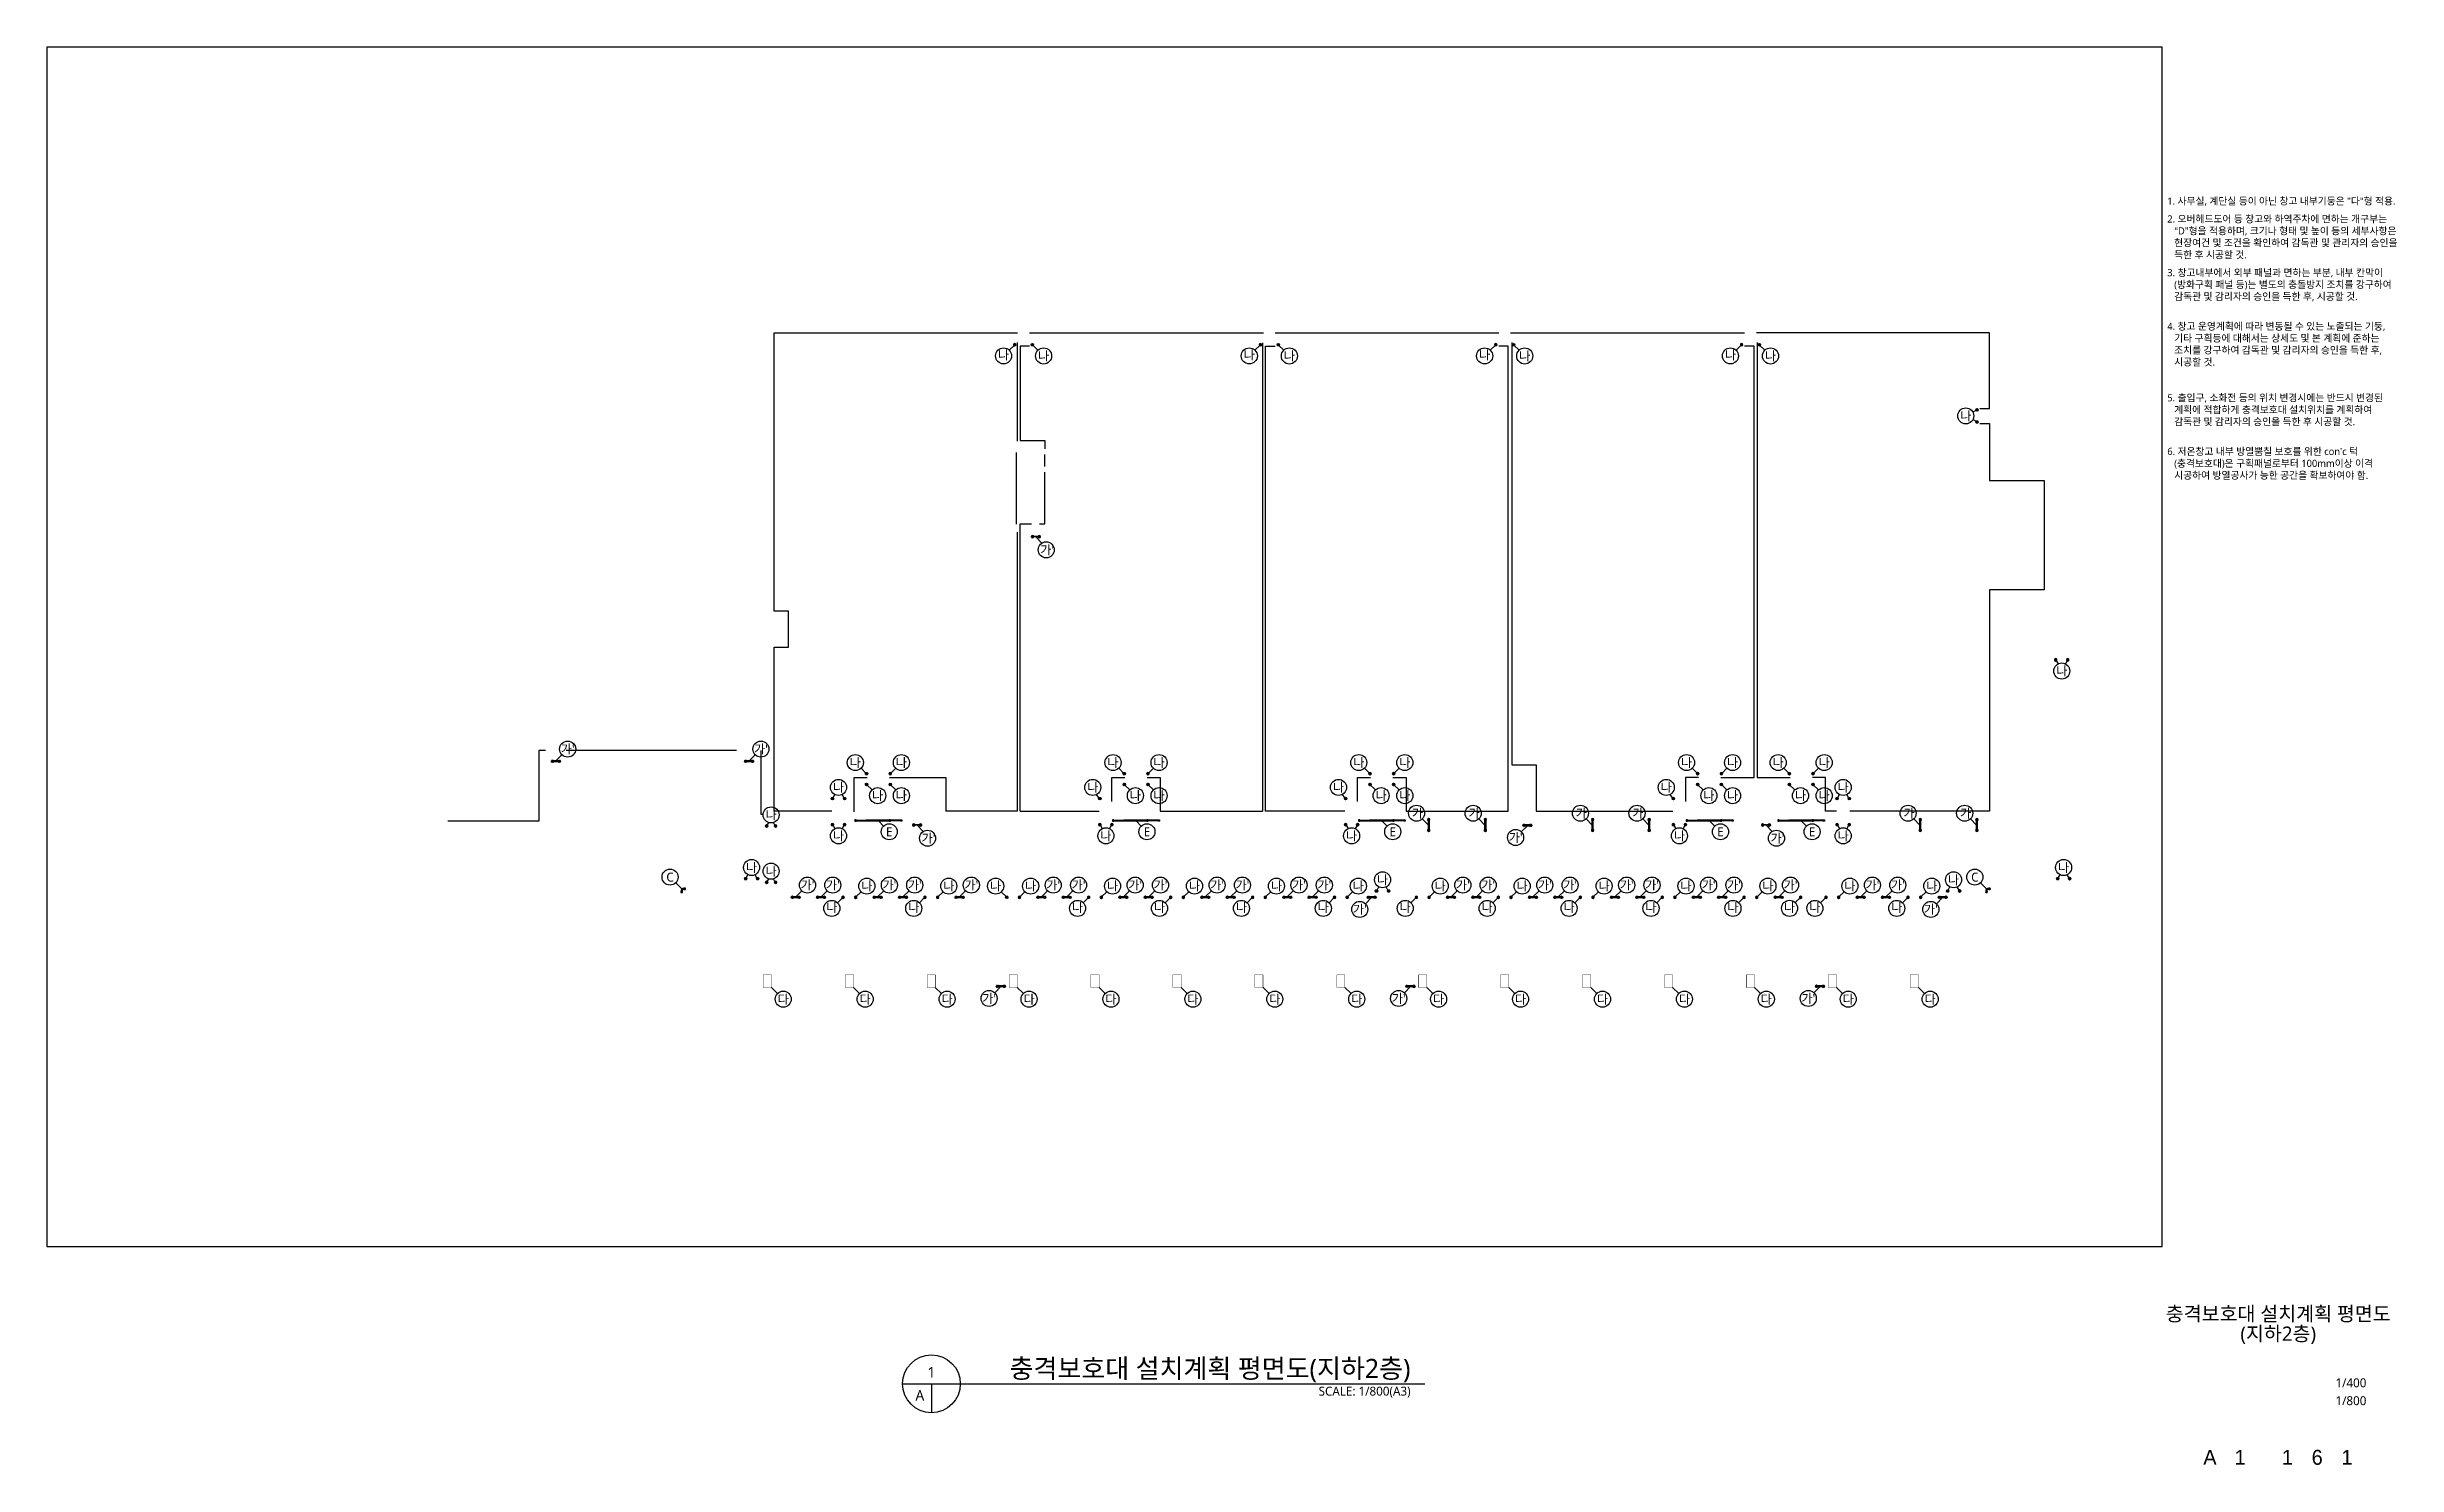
# Model space of a CAD drawing. Header units: millimetres. Extents: x 0 to 323546, y -1160640 to 197746.
# Drawn here: x 8000 to 323546, y 7443 to 197746 of the extents above; entities that cross this region are included whole.
import ezdxf
from ezdxf.enums import TextEntityAlignment as Align

# ---------------------------------------------------------------- set-up
doc = ezdxf.new("R2010")
doc.units = ezdxf.units.MM
doc.header["$LTSCALE"] = 1000
doc.header["$MEASUREMENT"] = 0
doc.linetypes.add('HIDDEN', pattern=[0.375, 0.25, -0.125])
doc.layers.get('0').update_dxf_attribs({"linetype": 'CONTINUOUS'})
doc.layers.get('Defpoints').update_dxf_attribs({"color": 171, "linetype": 'CONTINUOUS'})
for name, color, linetype in [('A-TEX', 3, 'CONTINUOUS'), ('CON', 2, 'CONTINUOUS'), ('FLA', 2, 'CONTINUOUS'), ('LEAD', 7, 'CONTINUOUS'), ('POST', 5, 'CONTINUOUS'), ('POST-Bolt', 254, 'CONTINUOUS'), ('POST-c', 254, 'CONTINUOUS'), ('SYM', 7, 'CONTINUOUS'), ('TEXT', 3, 'CONTINUOUS'), ('TEXT-TITLE', 6, 'CONTINUOUS'), ('TEXT-기입', 6, 'CONTINUOUS'), ('충격보호대', 6, 'HIDDEN'), ('충격보호대-1', 3, 'CONTINUOUS')]:
    doc.layers.add(name, color=color, linetype=linetype)
doc.styles.add('CGS', font='cgse', dxfattribs={"bigfont": 'cgs'})
doc.styles.add('나눔바른고딕', font='NanumBarunGothic.ttf')

msp = doc.modelspace()

# ---------------------------------------------------------------- texts
at = {"layer": 'A-TEX', "style": '나눔바른고딕'}
for p in [(148416.56, 98380.53), (181416.56, 98380.53), (225429.06, 98380.53)]:
    msp.add_text('나', height=1200, dxfattribs=at).set_placement(p, align=Align.MIDDLE_CENTER)
at = {"layer": 'TEXT', "style": '나눔바른고딕'}
for s, p in [('1', (126756.69, 19891.1)), ('A', (125205.17, 16788.07))]:
    msp.add_text(s, height=1440, dxfattribs=at).set_placement(p, align=Align.MIDDLE)
msp.add_text('충격보호대 설치계획 평면도(지하2층)', height=2560, dxfattribs=at).set_placement((137247.72, 19115.34))
msp.add_text('SCALE: 1/800(A3)', height=1200, dxfattribs=at).set_placement((191094.16, 17951.7), align=Align.TOP_RIGHT)
at = {"layer": 'TEXT-TITLE', "style": '나눔바른고딕'}
for s, p in [('충격보호대 설치계획 평면도', (307600, 27733.33)), ('(지하2층)', (307600, 25066.67))]:
    msp.add_text(s, height=1920, dxfattribs=at).set_placement(p, align=Align.MIDDLE_CENTER)
at = {"layer": 'TEXT-기입', "style": '나눔바른고딕'}
for s, p in [('1/400', (315281.5, 17511.51)), ('1/800', (315281.5, 15111.51))]:
    msp.add_text(s, height=1200, dxfattribs=at).set_placement(p, align=Align.BOTTOM_LEFT)
at = {"layer": 'TEXT-기입', "style": 'CGS'}
for s, p in [('A', (298431.05, 8471.51)), ('1', (302481.31, 8471.51)), ('1', (308831.05, 8471.51)), ('6', (312831.05, 8471.51)), ('1', (316831.05, 8471.51))]:
    msp.add_text(s, height=2000, dxfattribs=at).set_placement(p, align=Align.MIDDLE_CENTER)

# ---------------------------------------------------------------- blocks, each defined once
blk = doc.blocks.new('봉형 충격보호대')
at = {"layer": 'FLA'}
h = blk.add_hatch(color=252, dxfattribs=at)
edge = h.paths.add_edge_path()
edge.add_arc((-150, 0), 10, -90, 270)
h = blk.add_hatch(color=252, dxfattribs=at)
edge = h.paths.add_edge_path()
edge.add_arc((-106, 106), 10, -135, 225)
h = blk.add_hatch(color=252, dxfattribs=at)
edge = h.paths.add_edge_path()
edge.add_arc((0, 150), 10, -180, 180)
h = blk.add_hatch(color=252, dxfattribs=at)
edge = h.paths.add_edge_path()
edge.add_arc((106, 106), 10, -225, 135)
h = blk.add_hatch(color=252, dxfattribs=at)
edge = h.paths.add_edge_path()
edge.add_arc((150, 0), 10, 90, 450)
h = blk.add_hatch(color=252, dxfattribs=at)
edge = h.paths.add_edge_path()
edge.add_arc((-106, -106), 10, -45, 315)
h = blk.add_hatch(color=252, dxfattribs=at)
edge = h.paths.add_edge_path()
edge.add_arc((0, -150), 10, 0, 360)
h = blk.add_hatch(color=252, dxfattribs=at)
edge = h.paths.add_edge_path()
edge.add_arc((106, -106), 10, 45, 405)
at = {"layer": 'FLA', "color": 252}
for centre, radius in [((0, 0), 160), ((-150, 0), 10), ((-106, 106), 10), ((0, 150), 10), ((106, 106), 10), ((150, 0), 10), ((-106, -106), 10), ((0, -150), 10), ((106, -106), 10)]:
    blk.add_circle(centre, radius, dxfattribs=at)
at = {"layer": 'POST'}
for p, q in [((100, 0), (-100, 0)), ((0, -100), (0, 100))]:
    blk.add_line(p, q, dxfattribs=at)
blk.add_lwpolyline([(50, 100), (-100, 100), (-100, -100), (100, -100), (100, 100), (50, 100)], dxfattribs=at)
for start, end in [(0, 180), (180, 0)]:
    blk.add_arc((0, 0), 50, start, end, dxfattribs=at)
at = {"layer": 'POST-Bolt', "color": 252}
for p, q in [((-56, 70), (-85, 70)), ((-70, 84), (-70, 55)), ((55, 70), (84, 70)), ((70, 84), (70, 55)), ((-56, -70), (-85, -70)), ((-70, -85), (-70, -56)), ((55, -70), (84, -70)), ((70, -85), (70, -56))]:
    blk.add_line(p, q, dxfattribs=at)
for centre in [(-70, 70), (70, 70), (-70, -70), (70, -70)]:
    blk.add_circle(centre, 4.5, dxfattribs=at)
blk = doc.blocks.new('wra')
for p, q in [((2511, -2361), (2801, -1859)), ((4060, -2361), (3770, -1859))]:
    blk.add_line(p, q)
at = {"layer": 'LEAD'}
blk.add_circle((3285, -896), 1078, dxfattribs=at)
at = {"layer": 'POST', "rotation": 180}
for p in [(2475, -2396), (4095, -2396)]:
    blk.add_blockref('봉형 충격보호대', p, dxfattribs=at)
at = {"layer": 'A-TEX', "style": '나눔바른고딕'}
blk.add_text('나', height=1200, dxfattribs=at).set_placement((3285, -896), align=Align.MIDDLE_CENTER)
blk = doc.blocks.new('GFDGRSD')
blk.add_line((889672, 1041433), (888969, 1040730))
at = {"layer": 'LEAD'}
blk.add_circle((888207, 1039968), 1078, dxfattribs=at)
at = {"layer": 'POST'}
blk.add_blockref('봉형 충격보호대', (889707, 1041468), dxfattribs=at)
at = {"layer": 'A-TEX', "style": '나눔바른고딕'}
blk.add_text('나', height=1200, rotation=270, dxfattribs=at).set_placement((888207, 1039968), align=Align.MIDDLE_CENTER)
blk = doc.blocks.new('xfgdgfsd')
blk.add_line((909556, 937697), (910258, 938399))
at = {"layer": 'LEAD'}
blk.add_circle((911021, 939162), 1078, dxfattribs=at)
at = {"layer": 'POST', "rotation": 180}
blk.add_blockref('봉형 충격보호대', (909521, 937662), dxfattribs=at)
at = {"layer": 'A-TEX', "style": '나눔바른고딕'}
blk.add_text('나', height=1200, rotation=270, dxfattribs=at).set_placement((911021, 939162), align=Align.MIDDLE_CENTER)
blk = doc.blocks.new('sdfrseda')
blk.add_line((911246, 1022963), (911948, 1022260))
at = {"layer": 'LEAD'}
blk.add_circle((912711, 1021498), 1078, dxfattribs=at)
at = {"layer": 'POST', "xscale": -1}
blk.add_blockref('봉형 충격보호대', (911211, 1022998), dxfattribs=at)
at = {"layer": 'A-TEX', "style": '나눔바른고딕'}
blk.add_text('나', height=1200, rotation=270, dxfattribs=at).set_placement((912711, 1021498), align=Align.MIDDLE_CENTER)
blk = doc.blocks.new('GFDGRDZS')
at = {"layer": 'POST'}
for p, q in [((882243, 1061583), (882063, 1061583)), ((882063, 1061583), (882063, 1061403)), ((882063, 1061403), (882103, 1061403)), ((882103, 1061493), (882103, 1059992)), ((882203, 1061493), (882203, 1059992)), ((882203, 1061403), (882243, 1061403)), ((882243, 1061403), (882243, 1061583)), ((882063, 1059902), (882063, 1060082)), ((882063, 1060082), (882103, 1060082)), ((882103, 1059902), (882063, 1059902)), ((882103, 1059992), (882103, 1056873)), ((882203, 1060082), (882243, 1060082)), ((882203, 1056873), (882203, 1059992)), ((882243, 1059902), (882203, 1059902)), ((882243, 1060082), (882243, 1059902)), ((882103, 1056963), (882063, 1056963)), ((882063, 1056963), (882063, 1056783)), ((882063, 1056783), (882103, 1056783)), ((882063, 1055283), (882063, 1055463)), ((882063, 1055463), (882103, 1055463)), ((882243, 1055283), (882063, 1055283)), ((882103, 1055373), (882103, 1056873)), ((882243, 1056963), (882203, 1056963)), ((882203, 1055373), (882203, 1056873)), ((882203, 1056783), (882243, 1056783)), ((882203, 1055463), (882243, 1055463)), ((882243, 1056783), (882243, 1056963)), ((882243, 1055463), (882243, 1055283))]:
    blk.add_line(p, q, dxfattribs=at)
for centre, start, end in [((882153, 1061493), 0, 180), ((882153, 1061493), 180, 0), ((882153, 1059992), 0, 180), ((882153, 1059992), 180, 0), ((882153, 1056873), 0, 180), ((882153, 1056873), 180, 0), ((882153, 1055373), 0, 180), ((882153, 1055373), 180, 0)]:
    blk.add_arc(centre, 50, start, end, dxfattribs=at)
at = {"layer": 'POST-c'}
for p, q in [((882243, 1061493), (882063, 1061493)), ((882153, 1061583), (882153, 1055283)), ((882243, 1059992), (882063, 1059992)), ((882243, 1056873), (882063, 1056873)), ((882243, 1055373), (882063, 1055373))]:
    blk.add_line(p, q, dxfattribs=at)
blk = doc.blocks.new('GFDSGRDSF')
blk.add_line((884771, 1065258), (884068, 1064555))
at = {"layer": 'LEAD'}
blk.add_circle((883306, 1063793), 1078, dxfattribs=at)
at = {"layer": 'POST'}
blk.add_blockref('GFDGRDZS', (2668, 6825), dxfattribs=at)
at = {"layer": 'A-TEX', "style": '나눔바른고딕'}
blk.add_text('E', height=1200, rotation=270, dxfattribs=at).set_placement((883306, 1063793), align=Align.MIDDLE_CENTER)
blk = doc.blocks.new('gfdsgfrdsfsda')
at = {"layer": 'FLA'}
h = blk.add_hatch(color=252, dxfattribs=at)
edge = h.paths.add_edge_path()
edge.add_arc((875423, 1894708), 10, 450, 810, ccw=False)
h = blk.add_hatch(color=252, dxfattribs=at)
edge = h.paths.add_edge_path()
edge.add_arc((875467, 1894814), 10, 405, 765, ccw=False)
h = blk.add_hatch(color=252, dxfattribs=at)
edge = h.paths.add_edge_path()
edge.add_arc((875467, 1894602), 10, 495, 855, ccw=False)
h = blk.add_hatch(color=252, dxfattribs=at)
edge = h.paths.add_edge_path()
edge.add_arc((875573, 1894858), 10, 360, 720, ccw=False)
h = blk.add_hatch(color=252, dxfattribs=at)
edge = h.paths.add_edge_path()
edge.add_arc((875573, 1894558), 10, 180, 540, ccw=False)
h = blk.add_hatch(color=252, dxfattribs=at)
edge = h.paths.add_edge_path()
edge.add_arc((875679, 1894814), 10, 315, 675, ccw=False)
h = blk.add_hatch(color=252, dxfattribs=at)
edge = h.paths.add_edge_path()
edge.add_arc((875679, 1894602), 10, 225, 585, ccw=False)
h = blk.add_hatch(color=252, dxfattribs=at)
edge = h.paths.add_edge_path()
edge.add_arc((875723, 1894708), 10, 270, 630, ccw=False)
h = blk.add_hatch(color=252, dxfattribs=at)
edge = h.paths.add_edge_path()
edge.add_arc((876323, 1894708), 10, 450, 810, ccw=False)
h = blk.add_hatch(color=252, dxfattribs=at)
edge = h.paths.add_edge_path()
edge.add_arc((876367, 1894814), 10, 405, 765, ccw=False)
h = blk.add_hatch(color=252, dxfattribs=at)
edge = h.paths.add_edge_path()
edge.add_arc((876367, 1894602), 10, 495, 855, ccw=False)
h = blk.add_hatch(color=252, dxfattribs=at)
edge = h.paths.add_edge_path()
edge.add_arc((876473, 1894858), 10, 360, 720, ccw=False)
h = blk.add_hatch(color=252, dxfattribs=at)
edge = h.paths.add_edge_path()
edge.add_arc((876473, 1894558), 10, 180, 540, ccw=False)
h = blk.add_hatch(color=252, dxfattribs=at)
edge = h.paths.add_edge_path()
edge.add_arc((876579, 1894814), 10, 315, 675, ccw=False)
h = blk.add_hatch(color=252, dxfattribs=at)
edge = h.paths.add_edge_path()
edge.add_arc((876579, 1894602), 10, 225, 585, ccw=False)
h = blk.add_hatch(color=252, dxfattribs=at)
edge = h.paths.add_edge_path()
edge.add_arc((876623, 1894708), 10, 270, 630, ccw=False)
at = {"layer": 'FLA', "color": 252}
for centre, radius in [((875573, 1894708), 160), ((875423, 1894708), 10), ((875467, 1894814), 10), ((875467, 1894602), 10), ((875573, 1894858), 10), ((875573, 1894558), 10), ((875679, 1894814), 10), ((875679, 1894602), 10), ((875723, 1894708), 10), ((876473, 1894708), 160), ((876323, 1894708), 10), ((876367, 1894814), 10), ((876367, 1894602), 10), ((876473, 1894858), 10), ((876473, 1894558), 10), ((876579, 1894814), 10), ((876579, 1894602), 10), ((876623, 1894708), 10)]:
    blk.add_circle(centre, radius, dxfattribs=at)
at = {"layer": 'POST'}
for p, q in [((876473, 1894758), (875573, 1894758)), ((875573, 1894658), (876473, 1894658))]:
    blk.add_line(p, q, dxfattribs=at)
for points in [[(875673, 1894758), (875673, 1894808), (875473, 1894808), (875473, 1894608), (875673, 1894608), (875673, 1894658)], [(876373, 1894758), (876373, 1894808), (876573, 1894808), (876573, 1894608), (876373, 1894608), (876373, 1894658)]]:
    blk.add_lwpolyline(points, dxfattribs=at)
for centre, start, end in [((875573, 1894708), 90, 270), ((875573, 1894708), 270, 90), ((876473, 1894708), 90, 270), ((876473, 1894708), 270, 90)]:
    blk.add_arc(centre, 50, start, end, dxfattribs=at)
at = {"layer": 'POST-Bolt', "color": 252}
for p, q in [((875488, 1894778), (875517, 1894778)), ((875488, 1894638), (875517, 1894638)), ((875503, 1894763), (875503, 1894792)), ((875503, 1894652), (875503, 1894623)), ((875657, 1894778), (875628, 1894778)), ((875657, 1894638), (875628, 1894638)), ((875643, 1894763), (875643, 1894792)), ((875643, 1894652), (875643, 1894623)), ((876388, 1894778), (876417, 1894778)), ((876388, 1894638), (876417, 1894638)), ((876403, 1894763), (876403, 1894792)), ((876403, 1894652), (876403, 1894623)), ((876557, 1894778), (876528, 1894778)), ((876557, 1894638), (876528, 1894638)), ((876543, 1894763), (876543, 1894792)), ((876543, 1894652), (876543, 1894623))]:
    blk.add_line(p, q, dxfattribs=at)
for centre in [(875503, 1894778), (875503, 1894638), (875643, 1894778), (875643, 1894638), (876403, 1894778), (876403, 1894638), (876543, 1894778), (876543, 1894638)]:
    blk.add_circle(centre, 4.5, dxfattribs=at)
at = {"layer": 'POST-c'}
for p, q in [((876573, 1894708), (875473, 1894708)), ((875573, 1894608), (875573, 1894808)), ((876473, 1894608), (876473, 1894808))]:
    blk.add_line(p, q, dxfattribs=at)
blk = doc.blocks.new('fgsdgfrds')
at = {"layer": 'LEAD'}
blk.add_lwpolyline([(937780, 1892480), (936961, 1891661)], dxfattribs=at)
blk.add_circle((936198, 1890898), 1078, dxfattribs=at)
at = {"layer": 'POST', "rotation": 180}
blk.add_blockref('gfdsgfrdsfsda', (1813803, 3787238), dxfattribs=at)
at = {"layer": 'A-TEX', "style": '나눔바른고딕'}
blk.add_text("가'", height=1200, rotation=180, dxfattribs=at).set_placement((936198, 1890898), align=Align.MIDDLE_CENTER)
blk = doc.blocks.new('A$C4a5e4585')
at = {"layer": 'LEAD'}
blk.add_lwpolyline([(2660, 2697), (1840, 1877)], dxfattribs=at)
blk.add_circle((1078, 1115), 1078, dxfattribs=at)
at = {"layer": 'POST', "rotation": 180}
blk.add_blockref('gfdsgfrdsfsda', (878682, 1897455), dxfattribs=at)
at = {"layer": 'A-TEX', "style": '나눔바른고딕'}
blk.add_text("가'", height=1200, dxfattribs=at).set_placement((1078, 1115), align=Align.MIDDLE_CENTER)
blk = doc.blocks.new('SDFA')
at = {"layer": 'LEAD'}
blk.add_lwpolyline([(800, 0), (1619, -819)], dxfattribs=at)
blk.add_circle((2382, -1582), 1078, dxfattribs=at)
at = {"layer": '충격보호대', "ltscale": 0.8, "const_width": 50}
blk.add_lwpolyline([(-300, 1700), (800, 1700), (800, 0), (-300, 0)], close=True, dxfattribs=at)
at = {"layer": 'A-TEX', "style": '나눔바른고딕'}
blk.add_text('다', height=1200, dxfattribs=at).set_placement((2382, -1582), align=Align.MIDDLE_CENTER)
blk = doc.blocks.new('DSFAE')
blk.add_line((1221, 150), (518, -552))
at = {"layer": 'LEAD'}
blk.add_circle((-244, -1314), 1078, dxfattribs=at)
at = {"layer": 'POST', "xscale": -1, "rotation": 180}
blk.add_blockref('봉형 충격보호대', (1256, 178), dxfattribs=at)
at = {"layer": 'A-TEX', "style": '나눔바른고딕'}
blk.add_text('나', height=1200, dxfattribs=at).set_placement((-244, -1193), align=Align.MIDDLE_CENTER)
blk = doc.blocks.new('L형 충격보호대')
at = {"layer": 'POST'}
for p, q in [((-250, -200), (-250, 50)), ((-150, 50), (-150, -200)), ((200, 250), (-50, 250)), ((-50, 150), (200, 150))]:
    blk.add_line(p, q, dxfattribs=at)
for points in [[(100, 150), (100, 100), (300, 100), (300, 300), (100, 300), (100, 250)], [(-250, -100), (-300, -100), (-300, -300), (-100, -300), (-100, -100), (-150, -100)]]:
    blk.add_lwpolyline(points, dxfattribs=at)
for centre, radius, start, end in [((-50, 50), 200, 90, 180), ((-50, 50), 100, 90, 180), ((200, 200), 50, 90, 270), ((200, 200), 50, 270, 90), ((-200, -200), 50, 0, 180), ((-200, -200), 50, 180, 0)]:
    blk.add_arc(centre, radius, start, end, dxfattribs=at)
at = {"layer": 'POST-Bolt', "color": 252}
for p, q in [((116, 270), (145, 270)), ((116, 130), (145, 130)), ((130, 256), (130, 285)), ((130, 145), (130, 116)), ((285, 270), (256, 270)), ((285, 130), (256, 130)), ((270, 256), (270, 285)), ((270, 145), (270, 116)), ((-255, -130), (-284, -130)), ((-255, -270), (-284, -270)), ((-270, -115), (-270, -144)), ((-270, -284), (-270, -255)), ((-144, -130), (-115, -130)), ((-144, -270), (-115, -270)), ((-130, -115), (-130, -144)), ((-130, -284), (-130, -255))]:
    blk.add_line(p, q, dxfattribs=at)
for centre in [(130, 270), (130, 130), (270, 270), (270, 130), (-270, -130), (-270, -270), (-130, -130), (-130, -270)]:
    blk.add_circle(centre, 4.5, dxfattribs=at)
at = {"layer": 'POST-c'}
for p, q in [((-200, -300), (-200, 50)), ((-50, 200), (300, 200)), ((200, 300), (200, 100)), ((-100, -200), (-300, -200))]:
    blk.add_line(p, q, dxfattribs=at)
blk.add_arc((-50, 50), 150, 90, 180, dxfattribs=at)
blk = doc.blocks.new('SDFSDFSD')
at = {"layer": 'LEAD'}
blk.add_lwpolyline([(5204, 694), (4384, 1513)], dxfattribs=at)
blk.add_circle((3622, 2275), 1078, dxfattribs=at)
at = {"layer": 'POST'}
blk.add_blockref('L형 충격보호대', (5395, 502), dxfattribs=at)
at = {"layer": 'A-TEX', "style": '나눔바른고딕', "text_generation_flag": 4}
blk.add_text('C', height=1200, dxfattribs=at).set_placement((3622, 2275), align=Align.MIDDLE_CENTER)
blk = doc.blocks.new('sdfawwer')
for p, q in [((846, 1587), (1136, 1085)), ((2396, 1587), (2106, 1085))]:
    blk.add_line(p, q)
at = {"layer": 'LEAD'}
blk.add_circle((1621, 122), 1078, dxfattribs=at)
at = {"layer": 'POST', "extrusion": (0, 0, -1), "zscale": -1}
for p in [(-811, 1622), (-2431, 1622)]:
    blk.add_blockref('봉형 충격보호대', p, dxfattribs=at)
at = {"layer": 'A-TEX', "style": '나눔바른고딕'}
blk.add_text('나', height=1200, dxfattribs=at).set_placement((1621, 122), align=Align.MIDDLE_CENTER)
blk = doc.blocks.new('note')
at = {"layer": 'TEXT', "style": '나눔바른고딕'}
for s, p in [('1. 사무실, 계단실 등이 아닌 창고 내부기둥은 "다"형 적용.', (704, -1730)), ('2. 오버헤드도어 등 창고와 하역주차에 면하는 개구부는', (704, -4130)), ('"D"형을 적용하며, 크기나 형태 및 높이 등의 세부사항은', (1632, -5730)), ('득한 후 시공할 것.', (1632, -8930)), ('현장여건 및 조건을 확인하여 감독관 및 관리자의 승인을', (1632, -7330)), ('3. 창고내부에서 외부 패널과 면하는 부분, 내부 칸막이', (704, -11330)), ('(방화구획 패널 등)는 별도의 충돌방지 조치를 강구하여', (1632, -12930)), ('감독관 및 감리자의 승인을 득한 후, 시공할 것.', (1632, -14530)), ('4. 창고 운영계획에 따라 변동될 수 있는 노출되는 기둥,', (704, -18530)), ('조치를 강구하여 감독관 및 감리자의 승인을 득한 후,', (1632, -21730)), ('기타 구획등에 대해서는 상세도 및 본 계획에 준하는', (1632, -20130)), ('시공할 것.', (1632, -23330)), ('5. 출입구, 소화전 등의 위치 변경시에는 반드시 변경된', (704, -28130)), ('계획에 적합하게 충격보호대 설치위치를 계획하여', (1632, -29730)), ('감독관 및 감리자의 승인을 득한 후 시공할 것.', (1632, -31330)), ("6. 저온창고 내부 방열뿜칠 보호를 위한 con'c 턱", (704, -35330)), ('(충격보호대)은 구획패널로부터 100mm이상 이격', (1632, -36930)), ('시공하여 방열공사가 능한 공간을 확보하여야 함.', (1632, -38530))]:
    blk.add_text(s, height=960, dxfattribs=at).set_placement(p, align=Align.MIDDLE_LEFT)
blk = doc.blocks.new('충격보호대 가')
at = {"layer": 'FLA'}
h = blk.add_hatch(color=252, dxfattribs=at)
edge = h.paths.add_edge_path()
edge.add_arc((-150, 200), 10, 450, 810, ccw=False)
h = blk.add_hatch(color=252, dxfattribs=at)
edge = h.paths.add_edge_path()
edge.add_arc((-106, 306), 10, 405, 765, ccw=False)
h = blk.add_hatch(color=252, dxfattribs=at)
edge = h.paths.add_edge_path()
edge.add_arc((-106, 94), 10, 495, 855, ccw=False)
h = blk.add_hatch(color=252, dxfattribs=at)
edge = h.paths.add_edge_path()
edge.add_arc((0, 350), 10, 360, 720, ccw=False)
h = blk.add_hatch(color=252, dxfattribs=at)
edge = h.paths.add_edge_path()
edge.add_arc((0, 50), 10, 540, 900, ccw=False)
h = blk.add_hatch(color=252, dxfattribs=at)
edge = h.paths.add_edge_path()
edge.add_arc((106, 306), 10, 315, 675, ccw=False)
h = blk.add_hatch(color=252, dxfattribs=at)
edge = h.paths.add_edge_path()
edge.add_arc((106, 94), 10, 585, 945, ccw=False)
h = blk.add_hatch(color=252, dxfattribs=at)
edge = h.paths.add_edge_path()
edge.add_arc((150, 200), 10, 270, 630, ccw=False)
h = blk.add_hatch(color=252, dxfattribs=at)
edge = h.paths.add_edge_path()
edge.add_arc((-150, -1200), 10, 450, 810, ccw=False)
h = blk.add_hatch(color=252, dxfattribs=at)
edge = h.paths.add_edge_path()
edge.add_arc((-106, -1094), 10, 405, 765, ccw=False)
h = blk.add_hatch(color=252, dxfattribs=at)
edge = h.paths.add_edge_path()
edge.add_arc((-106, -1306), 10, 495, 855, ccw=False)
h = blk.add_hatch(color=252, dxfattribs=at)
edge = h.paths.add_edge_path()
edge.add_arc((0, -1050), 10, 360, 720, ccw=False)
h = blk.add_hatch(color=252, dxfattribs=at)
edge = h.paths.add_edge_path()
edge.add_arc((0, -1350), 10, 540, 900, ccw=False)
h = blk.add_hatch(color=252, dxfattribs=at)
edge = h.paths.add_edge_path()
edge.add_arc((106, -1094), 10, 315, 675, ccw=False)
h = blk.add_hatch(color=252, dxfattribs=at)
edge = h.paths.add_edge_path()
edge.add_arc((106, -1306), 10, 585, 945, ccw=False)
h = blk.add_hatch(color=252, dxfattribs=at)
edge = h.paths.add_edge_path()
edge.add_arc((150, -1200), 10, 270, 630, ccw=False)
at = {"layer": 'FLA', "color": 252}
for centre, radius in [((0, 200), 160), ((-150, 200), 10), ((-106, 306), 10), ((-106, 94), 10), ((0, 350), 10), ((0, 50), 10), ((106, 306), 10), ((106, 94), 10), ((150, 200), 10), ((0, -1200), 160), ((-150, -1200), 10), ((-106, -1094), 10), ((-106, -1306), 10), ((0, -1050), 10), ((0, -1350), 10), ((106, -1094), 10), ((106, -1306), 10), ((150, -1200), 10)]:
    blk.add_circle(centre, radius, dxfattribs=at)
at = {"layer": 'POST'}
for p, q in [((-50, 200), (-50, -1200)), ((50, -1200), (50, 200))]:
    blk.add_line(p, q, dxfattribs=at)
for points in [[(-50, 100), (-100, 100), (-100, 300), (100, 300), (100, 100), (50, 100)], [(-50, -1100), (-100, -1100), (-100, -1300), (100, -1300), (100, -1100), (50, -1100)]]:
    blk.add_lwpolyline(points, dxfattribs=at)
for centre, start, end in [((0, 200), 0, 180), ((0, 200), 180, 0), ((0, -1200), 0, 180), ((0, -1200), 180, 0)]:
    blk.add_arc(centre, 50, start, end, dxfattribs=at)
at = {"layer": 'POST-Bolt', "color": 252}
for p, q in [((-56, 270), (-85, 270)), ((-56, 130), (-85, 130)), ((-70, 284), (-70, 255)), ((-70, 115), (-70, 144)), ((55, 270), (84, 270)), ((55, 130), (84, 130)), ((70, 284), (70, 255)), ((70, 115), (70, 144)), ((-56, -1130), (-85, -1130)), ((-56, -1270), (-85, -1270)), ((-70, -1115), (-70, -1144)), ((-70, -1284), (-70, -1255)), ((55, -1130), (84, -1130)), ((55, -1270), (84, -1270)), ((70, -1115), (70, -1144)), ((70, -1284), (70, -1255))]:
    blk.add_line(p, q, dxfattribs=at)
for centre in [(-70, 270), (-70, 130), (70, 270), (70, 130), (-70, -1130), (-70, -1270), (70, -1130), (70, -1270)]:
    blk.add_circle(centre, 4.5, dxfattribs=at)
at = {"layer": 'POST-c'}
for p, q in [((100, 200), (-100, 200)), ((0, 300), (0, -1300)), ((100, -1200), (-100, -1200))]:
    blk.add_line(p, q, dxfattribs=at)
blk = doc.blocks.new('afawerawe')
at = {"layer": 'LEAD', "elevation": 0}
blk.add_lwpolyline([(-10850, -738), (-11669, 81)], dxfattribs=at)
at = {"layer": 'LEAD'}
blk.add_circle((-12432, 844, 0), 1078, dxfattribs=at)
at = {"layer": 'POST', "xscale": -1}
blk.add_blockref('충격보호대 가', (-10800, -238, 0), dxfattribs=at)
at = {"layer": 'A-TEX', "style": '나눔바른고딕'}
blk.add_text('가', height=1200, dxfattribs=at).set_placement((-12308, 844, 0), align=Align.MIDDLE_CENTER)
blk = doc.blocks.new('SFSDFSDF')
for p, q in [((4296, 1669), (3794, 1380)), ((4296, 120), (3794, 410))]:
    blk.add_line(p, q)
at = {"layer": 'LEAD'}
blk.add_circle((2831, 895), 1078, dxfattribs=at)
at = {"layer": 'POST', "rotation": 90}
for p in [(4331, 1705), (4331, 85)]:
    blk.add_blockref('봉형 충격보호대', p, dxfattribs=at)
at = {"layer": 'A-TEX', "style": '나눔바른고딕'}
blk.add_text('나', height=1200, dxfattribs=at).set_placement((2831, 895), align=Align.MIDDLE_CENTER)
blk = doc.blocks.new('ASRAWER')
for p, q in [((2207, -2210), (2458, -1777)), ((3337, -2210), (3086, -1777))]:
    blk.add_line(p, q)
at = {"layer": 'LEAD'}
blk.add_circle((2772, -745), 1078, dxfattribs=at)
at = {"layer": 'POST', "extrusion": (0, 0, -1), "zscale": -1}
for p in [(-2172, -2245), (-3372, -2245)]:
    blk.add_blockref('봉형 충격보호대', p, dxfattribs=at)
at = {"layer": 'A-TEX', "style": '나눔바른고딕'}
blk.add_text('나', height=1200, dxfattribs=at).set_placement((2772, -745), align=Align.MIDDLE_CENTER)
blk = doc.blocks.new('A$C6ff59030')
at = {"layer": 'LEAD'}
blk.add_lwpolyline([(210, 610), (1029, 1429)], dxfattribs=at)
blk.add_circle((1941, 2005), 1078, dxfattribs=at)
at = {"layer": 'POST', "xscale": -1, "rotation": 90}
blk.add_blockref('gfdsgfrdsfsda', (1894868, 876633), dxfattribs=at)
at = {"layer": 'A-TEX', "style": '나눔바른고딕'}
blk.add_text("가'", height=1200, rotation=90, dxfattribs=at).set_placement((1941, 2130), align=Align.MIDDLE_CENTER)
blk = doc.blocks.new('1313')
at = {"rotation": 270}
blk.add_blockref('A$C6ff59030', (3105713, 2256406), dxfattribs=at)

# ---------------------------------------------------------------- linework, layer by layer
for points in [[(149250.28, 96986.56), (148940.11, 97438.31)], [(182250.28, 96986.56), (181940.11, 97438.31)], [(226262.78, 96986.56), (225952.61, 97438.31)]]:
    msp.add_lwpolyline(points)
at = {"layer": 'Defpoints', "ltscale": 10000}
msp.add_lwpolyline([(292000, 197745.94), (8000, 197745.94), (8000, 36778.09), (292000, 36778.09)], close=True, dxfattribs=at)
at = {"layer": 'LEAD'}
for centre in [(148416.56, 98380.53), (181416.56, 98380.53), (225429.06, 98380.53)]:
    msp.add_circle(centre, 1077.91, dxfattribs=at)
at = {"layer": 'SYM'}
for p, q in [((122877.9, 18339.58), (193028.17, 18339.58)), ((126756.69, 18339.58), (126756.69, 14460.79))]:
    msp.add_line(p, q, dxfattribs=at)
msp.add_circle((126756.69, 18339.58), 3878.79, dxfattribs=at)
at = {"layer": '충격보호대-1', "ltscale": 10000}
for p, q in [((138280.1, 158090.53), (138280.1, 144840.53)), ((139930.1, 159390.53), (171330.1, 159390.53)), ((171230.1, 158040.53), (171230.1, 95190.53)), ((172930.1, 159390.53), (202930.1, 159390.53)), ((204530.1, 159390.53), (235930.1, 159390.53)), ((237630.1, 158090.53), (237630.1, 99690.53)), ((268830.1, 139553.03), (276155.1, 139553.03)), ((276155.1, 139553.03), (276155.1, 124890.53)), ((138280.1, 132640.58), (138280.1, 95190.53)), ((276155.1, 124890.53), (268830.1, 124890.53)), ((268830.1, 124890.53), (268830.1, 95190.53)), ((74930.1, 103340.67), (74030.1, 103340.67)), ((74030.1, 103340.67), (74030.1, 93840.67)), ((103830.1, 103340.67), (103830.1, 94790.53)), ((232742.6, 99690.53), (237230.1, 99690.53)), ((237630.1, 99690.53), (242042.6, 99690.53)), ((103830.1, 94790.53), (104180.1, 94790.53)), ((138280.1, 95190.53), (128705.1, 95190.53)), ((138680.1, 95190.53), (149280.1, 95190.53)), ((182280.1, 95190.53), (171630.1, 95190.53)), ((268830.1, 95190.53), (250080.1, 95190.53)), ((74030.1, 93840.67), (61803.09, 93840.67))]:
    msp.add_line(p, q, dxfattribs=at)
for points in [[(113380.1, 95190.53), (105630.1, 95190.53), (105630.1, 117190.53), (107580.1, 117190.53), (107580.1, 122031.98), (105630.1, 122031.98), (105630.1, 159390.53), (138330.1, 159390.53)], [(204680.1, 158090.53), (204680.1, 101390.53), (207980.1, 101390.53), (207980.1, 95190.53), (226292.6, 95190.53)], [(267530.1, 149240.53), (268830.1, 149240.53), (268830.1, 159390.53), (237530.1, 159390.53)], [(139930.1, 157590.53), (138680.1, 157590.53), (138680.1, 144940.53), (141980.1, 144940.53), (141980.1, 143828.03)], [(171630.1, 95190.53), (171630.1, 157590.53), (172930.1, 157590.53)], [(188730.1, 99690.53), (190480.1, 99690.53), (190480.1, 95190.53), (204180.1, 95190.53), (204180.1, 157590.53), (202930.1, 157590.53)], [(237230.1, 99690.53), (237230.1, 157590.53), (235930.1, 157590.53)], [(267530.1, 147240.53), (268830.1, 147240.53), (268830.1, 139553.03)], [(138180.1, 133690.58), (138180.1, 143315.53)], [(141980.1, 141428.03), (141980.1, 143078.03)], [(141280.1, 133740.53), (141980.1, 133740.53), (141980.1, 140678.03)], [(138680.1, 95190.53), (138680.1, 133740.53), (140180.1, 133740.53)], [(100580.1, 103340.67), (77730.1, 103340.67)], [(116380.1, 95090.53), (116380.1, 99690.53), (118130.1, 99690.53)], [(121130.1, 99690.53), (128705.1, 99690.53), (128705.1, 95190.53)], [(150980.1, 96490.53), (150980.1, 99690.53), (152730.1, 99690.53)], [(155730.1, 99690.53), (157480.1, 99690.53), (157480.1, 95190.53), (171230.1, 95190.53)], [(183980.1, 96490.53), (183980.1, 99690.53), (185730.1, 99690.53)], [(229742.6, 99690.53), (227992.6, 99690.53), (227992.6, 96490.53)], [(248280.1, 95190.53), (246792.6, 95190.53), (246792.6, 99689.77), (245043.35, 99703.02)]]:
    msp.add_lwpolyline(points, dxfattribs=at)

# ---------------------------------------------------------------- block references
for name, p in [('note', (292000, 178800)), ('DSFAE', (136684.16, 157603)), ('DSFAE', (169684.16, 157603)), ('DSFAE', (201284.16, 157603)), ('DSFAE', (234284.16, 157603)), ('SFSDFSDF', (262809.19, 147345.86)), ('1313', (-2965542.94, -2124205.41)), ('sdfawwer', (276909.24, 113878.16)), ('wra', (110994.64, 99276.95)), ('wra', (245894.64, 99276.95)), ('ASRAWER', (102458.2, 95436.02)), ('sdfawwer', (112659.24, 91758.16)), ('1313', (-2981480.94, -2162905.41)), ('sdfawwer', (148559.24, 91758.16)), ('sdfawwer', (181559.24, 91758.16)), ('A$C4a5e4585', (204120.59, 90543.85)), ('sdfawwer', (225571.74, 91758.16)), ('1313', (-2867492.94, -2162905.41)), ('sdfawwer', (247559.24, 91758.16)), ('wra', (99319.64, 88526.95)), ('wra', (275494.64, 88526.95)), ('SDFSDFSD', (88035.17, 84063.23)), ('ASRAWER', (102458.2, 87886.02)), ('wra', (184044.64, 86876.95)), ('wra', (260719.64, 86876.95)), ('SDFSDFSD', (263235.17, 84063.23)), ('DSFAE', (113624.16, 83459)), ('DSFAE', (124624.16, 83459)), ('DSFAE', (146624.16, 83459)), ('DSFAE', (157624.16, 83459)), ('DSFAE', (168624.16, 83459)), ('DSFAE', (179624.16, 83459)), ('A$C4a5e4585', (183195.59, 80893.85)), ('DSFAE', (190624.16, 83459)), ('DSFAE', (201624.16, 83459)), ('DSFAE', (212624.16, 83459)), ('DSFAE', (223624.16, 83459)), ('DSFAE', (234624.16, 83459)), ('DSFAE', (242224.16, 83463)), ('DSFAE', (245624.16, 83459)), ('DSFAE', (256624.16, 83459)), ('A$C4a5e4585', (259870.59, 80893.85)), ('SDFA', (104480.1, 71540.53)), ('SDFA', (115480.1, 71540.53)), ('SDFA', (126480.1, 71540.53)), ('SDFA', (137480.1, 71540.53)), ('SDFA', (148480.1, 71540.53)), ('SDFA', (159480.1, 71540.53)), ('SDFA', (170480.1, 71540.53)), ('SDFA', (181480.1, 71540.53)), ('SDFA', (192480.1, 71540.53)), ('SDFA', (203480.1, 71540.53)), ('SDFA', (214480.1, 71540.53)), ('SDFA', (225480.1, 71540.53)), ('SDFA', (236480.1, 71540.53)), ('SDFA', (247480.1, 71540.53)), ('SDFA', (258480.1, 71540.53)), ('A$C4a5e4585', (133420.59, 68943.85)), ('A$C4a5e4585', (188420.59, 68943.85)), ('A$C4a5e4585', (243420.59, 68943.85))]:
    msp.add_blockref(name, p)
for name, p, rotation in [('GFDGRSD', (1181787.99, -731926.47), 90), ('GFDGRSD', (1214787.99, -731926.47), 90), ('GFDGRSD', (1246387.99, -731926.47), 90), ('GFDGRSD', (1279387.99, -731926.47), 90), ('fgsdgfrds', (1014109.17, 1994420.67), 180), ('fgsdgfrds', (1040059.17, 1994420.67), 180), ('xfgdgfsd', (1055701.69, -809305.15), 90), ('sdfrseda', (1144217.99, -810995.15), 90), ('xfgdgfsd', (1090301.69, -809305.15), 90), ('sdfrseda', (1178817.99, -810995.15), 90), ('xfgdgfsd', (1123301.69, -809305.15), 90), ('sdfrseda', (1211817.99, -810995.15), 90), ('xfgdgfsd', (1167314.19, -809305.15), 90), ('sdfrseda', (1255830.49, -810995.15), 90), ('xfgdgfsd', (1179614.19, -809305.15), 90), ('sdfrseda', (1268130.49, -810995.15), 90), ('GFDGRSD', (1159507.99, -790935.36), 90), ('GFDGRSD', (1162687.99, -790935.36), 90), ('GFDGRSD', (1194107.99, -790935.36), 90), ('GFDGRSD', (1197287.99, -790935.36), 90), ('GFDGRSD', (1227107.99, -790935.36), 90), ('GFDGRSD', (1230287.99, -790935.36), 90), ('GFDGRSD', (1271120.49, -790935.36), 90), ('GFDGRSD', (1274300.49, -790935.36), 90), ('GFDGRSD', (1283420.49, -790935.36), 90), ('GFDGRSD', (1286600.49, -790935.36), 90), ('GFDSGRDSF', (1184887.99, -790880.15), 90), ('GFDSGRDSF', (1219487.99, -790880.15), 90), ('GFDSGRDSF', (1252487.99, -790880.15), 90), ('GFDSGRDSF', (1296500.49, -790880.15), 90), ('GFDSGRDSF', (1308800.49, -790880.15), 90), ('fgsdgfrds', (1046310.1, 1976170.53), 180), ('fgsdgfrds', (1049710.1, 1976170.53), 180), ('sdfrseda', (1139577.99, -827574.15), 90), ('fgsdgfrds', (1057310.1, 1976170.53), 180), ('fgsdgfrds', (1060710.1, 1976170.53), 180), ('sdfrseda', (1150577.99, -827574.15), 90), ('fgsdgfrds', (1068310.1, 1976170.53), 180), ('xfgdgfsd', (1074541.69, -825884.15), 90), ('sdfrseda', (1161577.99, -827574.15), 90), ('fgsdgfrds', (1079310.1, 1976170.53), 180), ('fgsdgfrds', (1082710.1, 1976170.53), 180), ('sdfrseda', (1172577.99, -827574.15), 90), ('fgsdgfrds', (1090310.1, 1976170.53), 180), ('fgsdgfrds', (1093710.1, 1976170.53), 180), ('sdfrseda', (1183577.99, -827574.15), 90), ('fgsdgfrds', (1101310.1, 1976170.53), 180), ('fgsdgfrds', (1104710.1, 1976170.53), 180), ('sdfrseda', (1194577.99, -827574.15), 90), ('fgsdgfrds', (1112310.1, 1976170.53), 180), ('fgsdgfrds', (1115710.1, 1976170.53), 180), ('sdfrseda', (1205577.99, -827574.15), 90), ('sdfrseda', (1216577.99, -827574.15), 90), ('fgsdgfrds', (1134310.1, 1976170.53), 180), ('fgsdgfrds', (1137710.1, 1976170.53), 180), ('sdfrseda', (1227577.99, -827574.15), 90), ('fgsdgfrds', (1145310.1, 1976170.53), 180), ('fgsdgfrds', (1148710.1, 1976170.53), 180), ('sdfrseda', (1238577.99, -827574.15), 90), ('fgsdgfrds', (1156310.1, 1976170.53), 180), ('fgsdgfrds', (1159710.1, 1976170.53), 180), ('sdfrseda', (1249577.99, -827574.15), 90), ('fgsdgfrds', (1167310.1, 1976170.53), 180), ('fgsdgfrds', (1170710.1, 1976170.53), 180), ('sdfrseda', (1260577.99, -827574.15), 90), ('fgsdgfrds', (1178310.1, 1976170.53), 180), ('sdfrseda', (1271577.99, -827574.15), 90), ('fgsdgfrds', (1189310.1, 1976170.53), 180), ('fgsdgfrds', (1192710.1, 1976170.53), 180), ('sdfrseda', (1282577.99, -827574.15), 90)]:
    msp.add_blockref(name, p, dxfattribs=dict(rotation=rotation))
at = {"layer": 'CON'}
for p in [(204330.1, 94070.61), (211930.1, 94070.61), (226330.1, 94070.61), (233930.1, 94070.61), (270330.1, 94070.61), (277930.1, 94070.61)]:
    msp.add_blockref('afawerawe', p, dxfattribs=at)
at = {"layer": 'POST', "rotation": 180}
for p in [(149370.1, 96880.53), (182370.1, 96880.53), (226382.6, 96880.53)]:
    msp.add_blockref('봉형 충격보호대', p, dxfattribs=at)

msp.set_redraw_order([(e.dxf.handle, doc.entitydb.next_handle()) for e in msp.query("TEXT MTEXT ATTDEF DIMENSION ARC_DIMENSION")])  # texts and dimensions are drawn at this point

doc.saveas('drawing.dxf')
